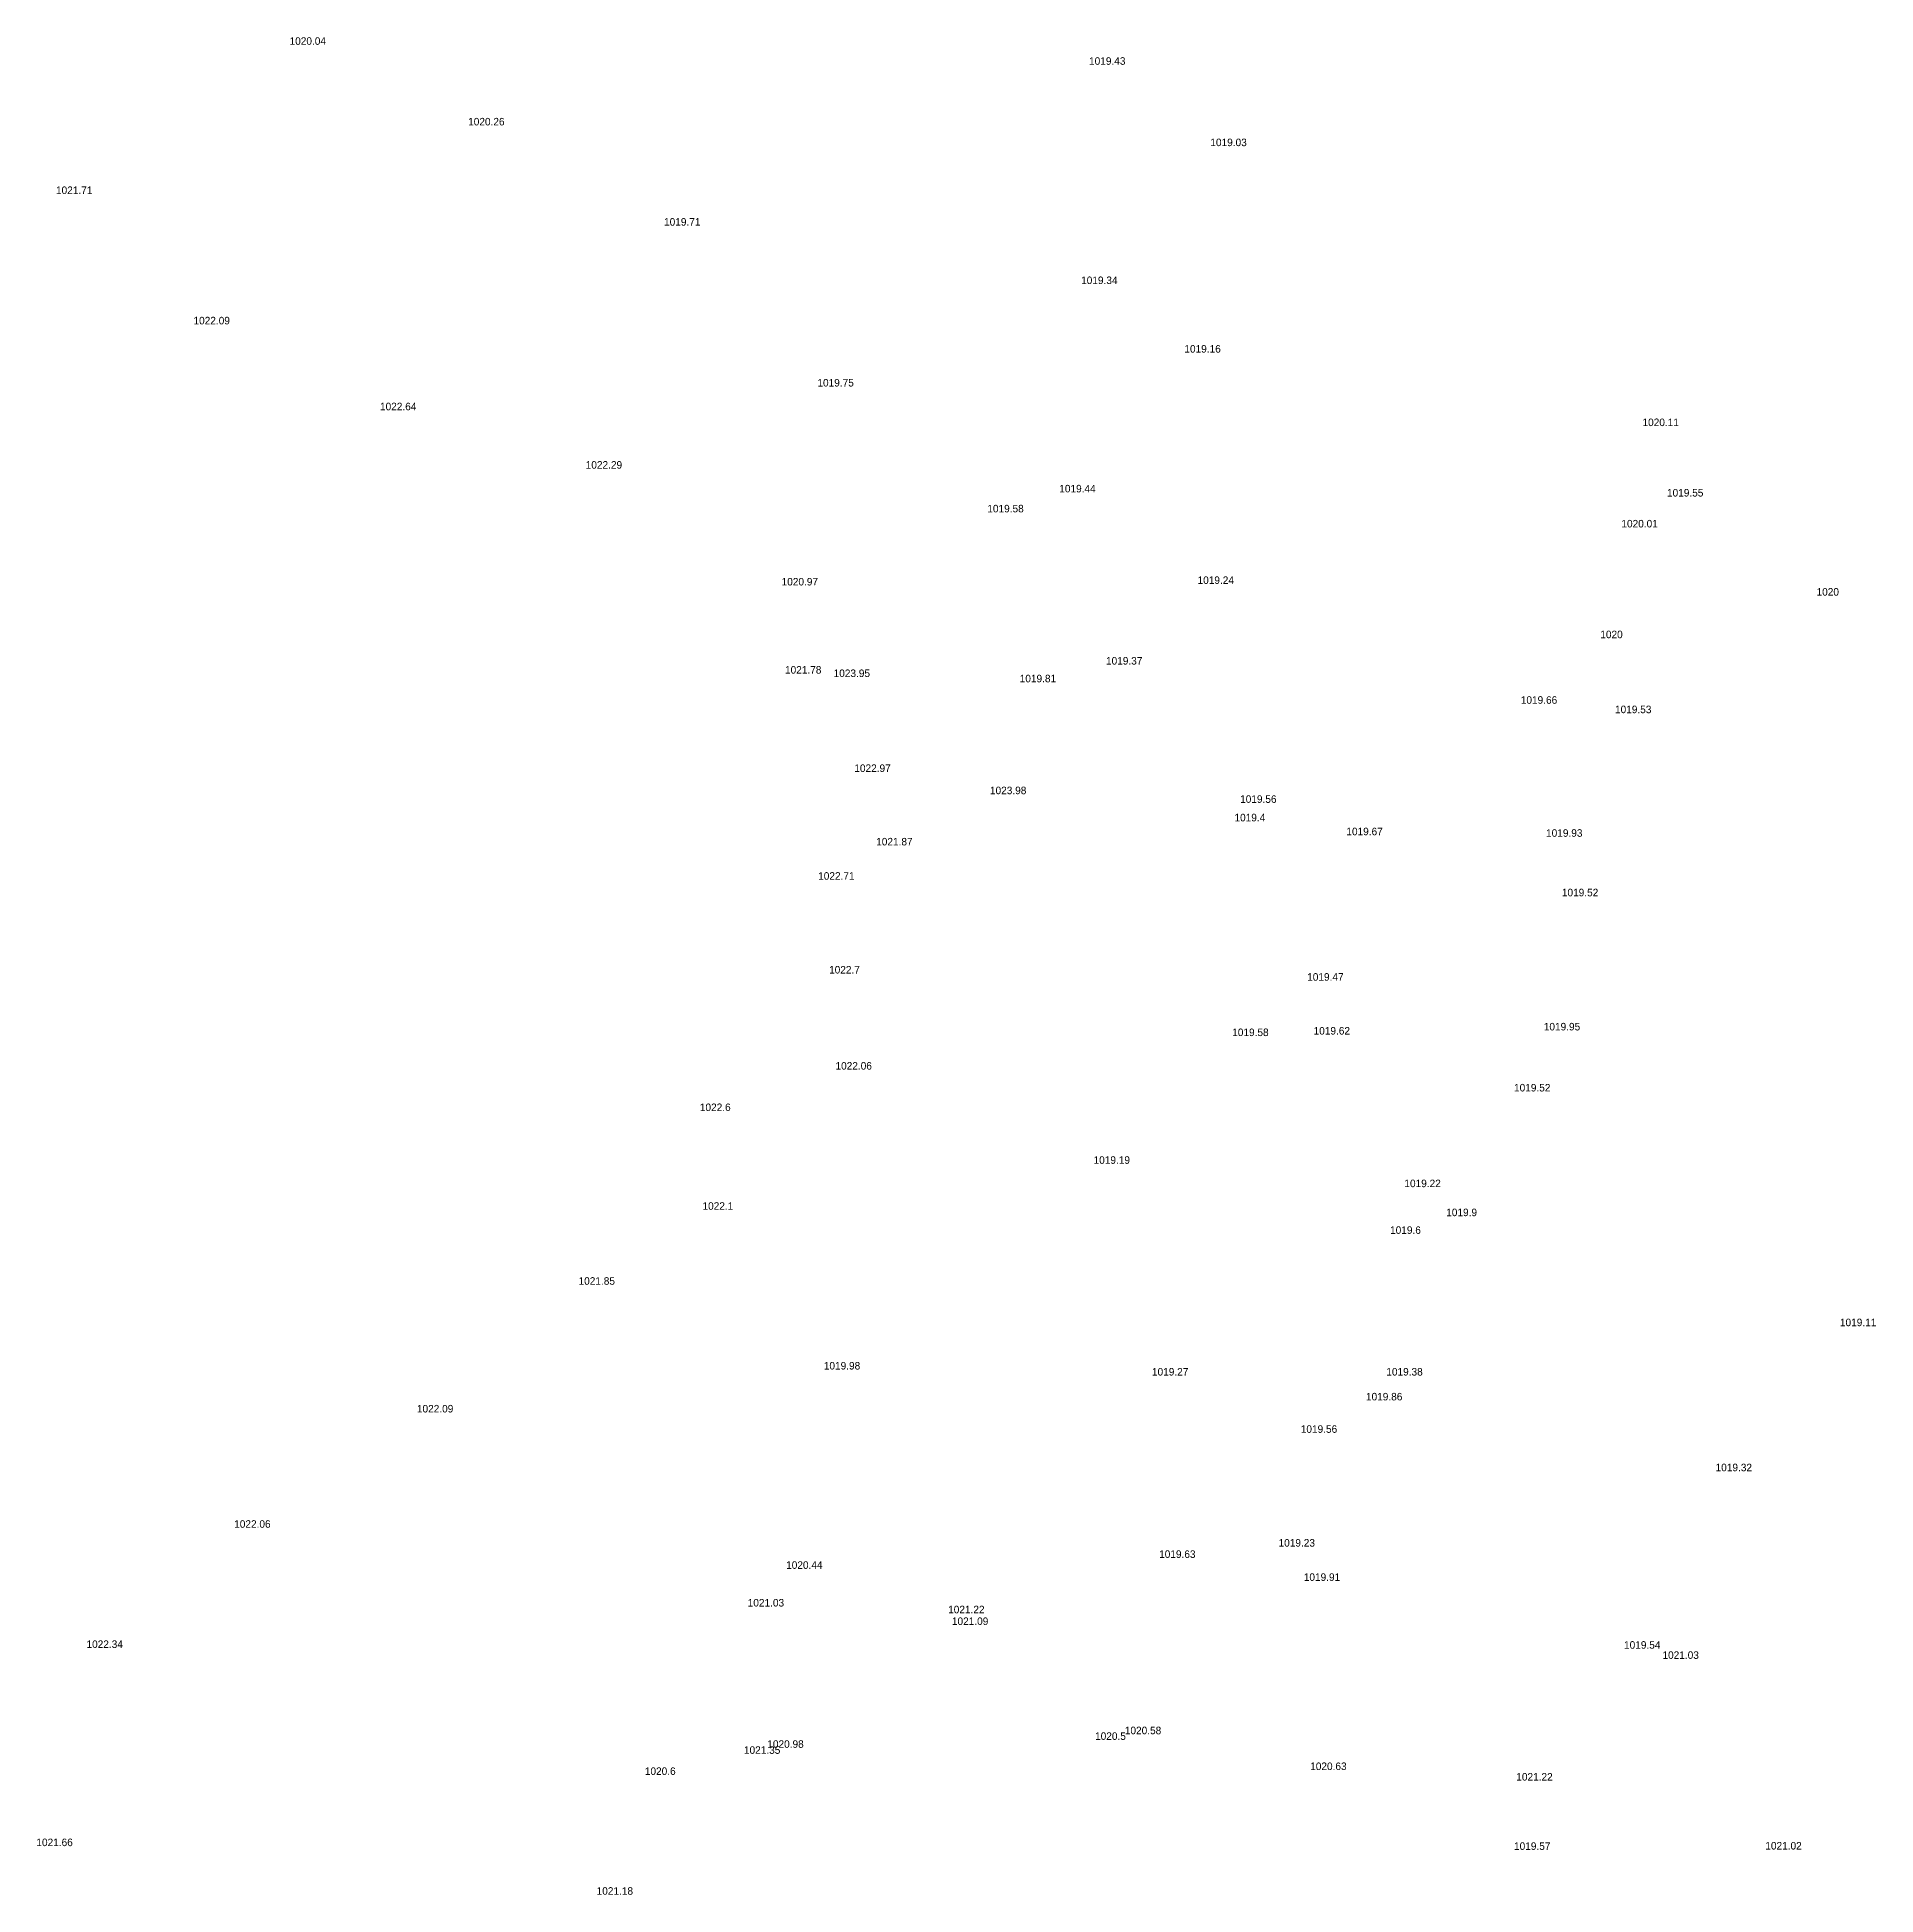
# Model space of a CAD drawing. Header units: inches. Extents: x 628884 to 629912, y 4519174 to 4520145.
# Drawn here: x 629744.18 to 629792.98, y 4519257.05 to 4519306.35 of the extents above; entities that cross this region are included whole.
import ezdxf

# ---------------------------------------------------------------- set-up
doc = ezdxf.new("R2010")
doc.units = ezdxf.units.IN
doc.header["$MEASUREMENT"] = 0

msp = doc.modelspace()

# ---------------------------------------------------------------- texts
for s, p in [('1020.04', (629750.88, 4519306.15, 1020.04)), ('1019.43', (629772.1, 4519305.62, 1019.43)), ('1020.26', (629755.62, 4519304.01, 1020.26)), ('1019.03', (629775.32, 4519303.46, 1019.03)), ('1021.71', (629744.68, 4519302.19, 1021.71)), ('1019.71', (629760.82, 4519301.35, 1019.71)), ('1019.34', (629771.89, 4519299.8, 1019.34)), ('1022.09', (629748.33, 4519298.73, 1022.09)), ('1019.16', (629774.63, 4519297.98, 1019.16)), ('1019.75', (629764.89, 4519297.08, 1019.75)), ('1022.64', (629753.28, 4519296.45, 1022.64)), ('1020.11', (629786.79, 4519296.03, 1020.11)), ('1022.29', (629758.74, 4519294.9, 1022.29)), ('1019.44', (629771.31, 4519294.27, 1019.44)), ('1019.55', (629787.44, 4519294.16, 1019.55)), ('1019.58', (629769.4, 4519293.74, 1019.58)), ('1020.01', (629786.23, 4519293.34, 1020.01)), ('1020.97', (629763.94, 4519291.8, 1020.97)), ('1019.24', (629774.98, 4519291.84, 1019.24)), ('1020', (629791.41, 4519291.53, 1020)), ('1020', (629785.67, 4519290.4, 1020)), ('1021.78', (629764.03, 4519289.46, 1021.78)), ('1019.37', (629772.55, 4519289.7, 1019.37)), ('1023.95', (629765.32, 4519289.37, 1023.95)), ('1019.81', (629770.26, 4519289.23, 1019.81)), ('1019.66', (629783.56, 4519288.66, 1019.66)), ('1019.53', (629786.06, 4519288.41, 1019.53)), ('1022.97', (629765.87, 4519286.85, 1022.97)), ('1023.98', (629769.47, 4519286.26, 1023.98)), ('1019.56', (629776.11, 4519286.03, 1019.56)), ('1019.4', (629775.96, 4519285.54, 1019.4)), ('1019.67', (629778.93, 4519285.17, 1019.67)), ('1019.93', (629784.23, 4519285.13, 1019.93)), ('1021.87', (629766.45, 4519284.9, 1021.87)), ('1022.71', (629764.91, 4519283.99, 1022.71)), ('1019.52', (629784.65, 4519283.55, 1019.52)), ('1022.7', (629765.2, 4519281.5, 1022.7)), ('1019.47', (629777.89, 4519281.31, 1019.47)), ('1019.58', (629775.9, 4519279.84, 1019.58)), ('1019.62', (629778.06, 4519279.88, 1019.62)), ('1019.95', (629784.17, 4519279.99, 1019.95)), ('1022.06', (629765.37, 4519278.95, 1022.06)), ('1019.52', (629783.38, 4519278.37, 1019.52)), ('1022.6', (629761.77, 4519277.85, 1022.6)), ('1019.19', (629772.22, 4519276.45, 1019.19)), ('1019.22', (629780.47, 4519275.83, 1019.22)), ('1022.1', (629761.84, 4519275.23, 1022.1)), ('1019.9', (629781.58, 4519275.06, 1019.9)), ('1019.6', (629780.09, 4519274.59, 1019.6)), ('1021.85', (629758.55, 4519273.24, 1021.85)), ('1019.11', (629792.03, 4519272.14, 1019.11)), ('1019.98', (629765.06, 4519270.99, 1019.98)), ('1019.27', (629773.77, 4519270.83, 1019.27)), ('1019.38', (629779.99, 4519270.83, 1019.38)), ('1019.86', (629779.45, 4519270.17, 1019.86)), ('1022.09', (629754.26, 4519269.85, 1022.09)), ('1019.56', (629777.72, 4519269.31, 1019.56)), ('1019.32', (629788.73, 4519268.29, 1019.32)), ('1022.06', (629749.41, 4519266.79, 1022.06)), ('1019.23', (629777.13, 4519266.29, 1019.23)), ('1019.63', (629773.96, 4519265.99, 1019.63)), ('1020.44', (629764.06, 4519265.7, 1020.44)), ('1019.91', (629777.8, 4519265.38, 1019.91)), ('1021.03', (629763.04, 4519264.7, 1021.03)), ('1021.22', (629768.36, 4519264.52, 1021.22)), ('1021.09', (629768.46, 4519264.21, 1021.09)), ('1022.34', (629745.49, 4519263.6, 1022.34)), ('1019.54', (629786.3, 4519263.58, 1019.54)), ('1021.03', (629787.32, 4519263.31, 1021.03)), ('1020.58', (629773.05, 4519261.31, 1020.58)), ('1021.35', (629762.94, 4519260.79, 1021.35)), ('1020.98', (629763.56, 4519260.95, 1020.98)), ('1020.5', (629772.26, 4519261.16, 1020.5)), ('1020.63', (629777.97, 4519260.36, 1020.63)), ('1020.6', (629760.31, 4519260.23, 1020.6)), ('1021.22', (629783.44, 4519260.08, 1021.22)), ('1021.66', (629744.16, 4519258.34, 1021.66)), ('1019.57', (629783.38, 4519258.24, 1019.57)), ('1021.02', (629790.05, 4519258.25, 1021.02)), ('1021.18', (629759.03, 4519257.05, 1021.18))]:
    msp.add_text(s, height=0.2).set_placement(p)

doc.saveas('drawing.dxf')
